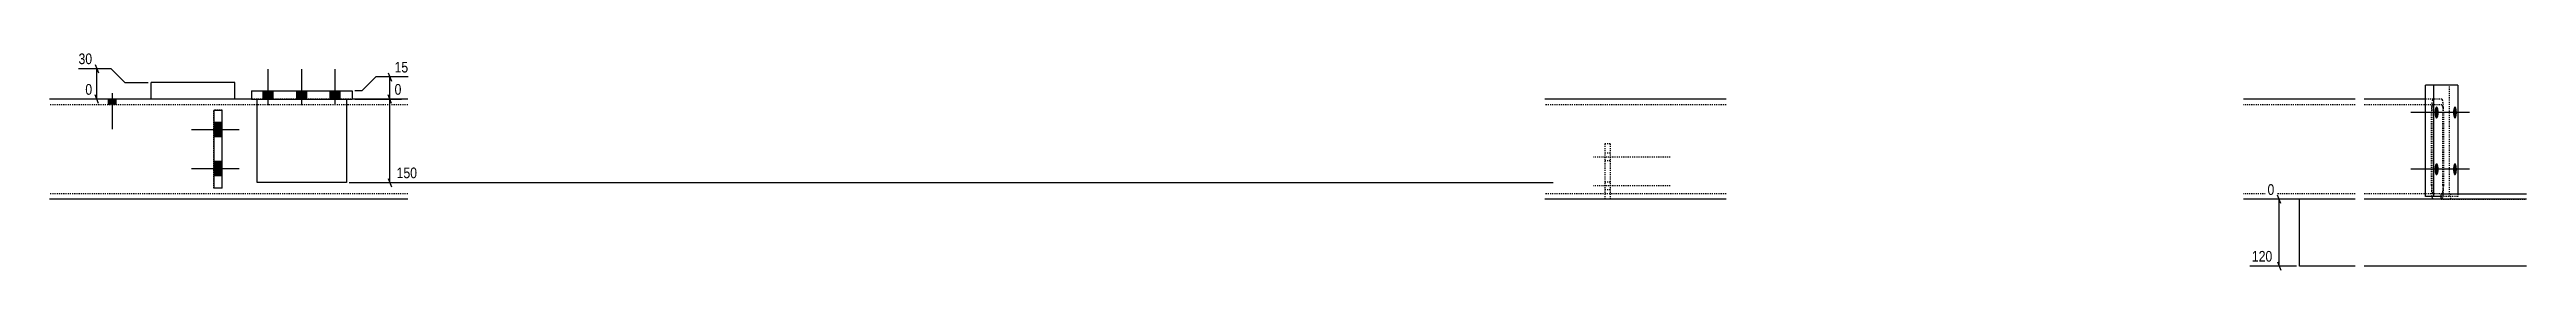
# Model space of a CAD drawing. Header units: millimetres. Extents: x 12 to 53594, y 7 to 1833.
# Drawn here: x 17313 to 21752, y 12 to 406 of the extents above; entities that cross this region are included whole.
import ezdxf

# ---------------------------------------------------------------- set-up
doc = ezdxf.new("R2010")
doc.units = ezdxf.units.MM
doc.linetypes.add('DXK_LINE_DOT2', pattern=[3.9198, 1.9599, -1.9599])
doc.layers.add('MÅLSÆTNING', color=7, linetype='Continuous')
doc.layers.add('STÅL', color=7, linetype='Continuous')
doc.styles.add('Arial Narrow', font='ARIALN.TTF', dxfattribs={"height": 0.2})

msp = doc.modelspace()

# ---------------------------------------------------------------- hatches: boundary and pattern name
at = {"layer": 'STÅL', "linetype": 'Continuous'}
for points in [[(17432.4, 319.5), (17418.4, 319.5), (17418.4, 309.5), (17432.4, 309.5)], [(17696.4, 319.5), (17714.4, 319.5), (17714.4, 334.5), (17696.4, 334.5)], [(17696.4, 319.5), (17714.4, 319.5), (17714.4, 334.5), (17696.4, 334.5)], [(17756.4, 319.5), (17774.4, 319.5), (17774.4, 334.5), (17756.4, 334.5)], [(17756.4, 319.5), (17774.4, 319.5), (17774.4, 334.5), (17756.4, 334.5)], [(17816.4, 319.5), (17834.4, 319.5), (17834.4, 334.5), (17816.4, 334.5)], [(17816.4, 319.5), (17834.4, 319.5), (17834.4, 334.5), (17816.4, 334.5)], [(17622.9, 251.5), (17622.9, 277.5), (17607.9, 277.5), (17607.9, 251.5)], [(21587.5, 295.5), (21587.6, 297.8), (21587.8, 300), (21588.2, 302), (21588.7, 303.7), (21589.4, 305), (21590.1, 306), (21590.8, 306.4), (21591.6, 306.4), (21592.4, 306), (21593.1, 305), (21593.7, 303.7), (21594.3, 302), (21594.6, 300), (21594.9, 297.8), (21595, 295.5), (21594.9, 293.2), (21594.6, 291), (21594.3, 289), (21593.7, 287.3), (21593.1, 286), (21592.4, 285), (21591.6, 284.6), (21590.8, 284.6), (21590.1, 285), (21589.4, 286), (21588.7, 287.3), (21588.2, 289), (21587.8, 291), (21587.6, 293.2)], [(21620.7, 295.5), (21620.8, 297.8), (21621, 300), (21621.4, 302), (21621.8, 303.7), (21622.4, 305), (21623.1, 306), (21623.8, 306.4), (21624.5, 306.4), (21625.2, 306), (21625.9, 305), (21626.4, 303.7), (21626.9, 302), (21627.3, 300), (21627.5, 297.8), (21627.6, 295.5), (21627.5, 293.2), (21627.3, 291), (21626.9, 289), (21626.4, 287.3), (21625.9, 286), (21625.2, 285), (21624.5, 284.6), (21623.8, 284.6), (21623.1, 285), (21622.4, 286), (21621.8, 287.3), (21621.4, 289), (21621, 291), (21620.8, 293.2)], [(17622.9, 181.5), (17622.9, 207.5), (17607.9, 207.5), (17607.9, 181.5)], [(21587.5, 193.5), (21587.6, 195.8), (21587.8, 198), (21588.2, 200), (21588.7, 201.7), (21589.4, 203), (21590.1, 204), (21590.8, 204.4), (21591.6, 204.4), (21592.4, 204), (21593.1, 203), (21593.7, 201.7), (21594.3, 200), (21594.6, 198), (21594.9, 195.8), (21595, 193.5), (21594.9, 191.2), (21594.6, 189), (21594.3, 187), (21593.7, 185.3), (21593.1, 184), (21592.4, 183), (21591.6, 182.6), (21590.8, 182.6), (21590.1, 183), (21589.4, 184), (21588.7, 185.3), (21588.2, 187), (21587.8, 189), (21587.6, 191.2)], [(21620.7, 193.5), (21620.8, 195.8), (21621, 198), (21621.4, 200), (21621.8, 201.7), (21622.4, 203), (21623.1, 204), (21623.8, 204.4), (21624.5, 204.4), (21625.2, 204), (21625.9, 203), (21626.4, 201.7), (21626.9, 200), (21627.3, 198), (21627.5, 195.8), (21627.6, 193.5), (21627.5, 191.2), (21627.3, 189), (21626.9, 187), (21626.4, 185.3), (21625.9, 184), (21625.2, 183), (21624.5, 182.6), (21623.8, 182.6), (21623.1, 183), (21622.4, 184), (21621.8, 185.3), (21621.4, 187), (21621, 189), (21620.8, 191.2)]]:
    msp.add_hatch(color=96, dxfattribs=at).paths.add_polyline_path(points)

# ---------------------------------------------------------------- linework, layer by layer
at = {"layer": 'MÅLSÆTNING', "color": 7, "linetype": 'Continuous'}
for p, q in [((17365.3, 374.5), (17423.2, 374.5)), ((17395.2, 382), (17401.2, 367)), ((17398.2, 319.5), (17398.2, 374.5)), ((17423.2, 374.5), (17448.2, 349.5)), ((17898.2, 359.5), (17873.2, 334.5)), ((17956.1, 359.5), (17898.2, 359.5)), ((17920.2, 367), (17926.2, 352)), ((17923.2, 319.5), (17923.2, 359.5)), ((17490.4, 319.5), (17377.5, 319.5)), ((17401.2, 312), (17395.2, 327)), ((17448.2, 349.5), (17490.4, 349.5)), ((17873.2, 334.5), (17860.4, 334.5)), ((17860.4, 319.5), (17943.9, 319.5)), ((17860.4, 319.5), (17943.9, 319.5)), ((17926.2, 312), (17920.2, 327)), ((17926.2, 312), (17920.2, 327)), ((17923.2, 169.5), (17923.2, 319.5)), ((17850.4, 169.5), (20008.1, 169.5)), ((17920.2, 177), (17926.2, 162)), ((21340.4, 139.5), (21288.2, 139.5)), ((21311.9, 132), (21305.9, 147)), ((21308.9, 19.5), (21308.9, 139.5)), ((21340.4, 19.5), (21256.5, 19.5)), ((21305.9, 27), (21311.9, 12))]:
    msp.add_line(p, q, dxfattribs=at)
at = {"layer": 'STÅL', "color": 96, "linetype": 'Continuous'}
for p, q in [((17705.4, 308.5), (17705.4, 373.5)), ((17705.4, 308.5), (17705.4, 373.5)), ((17765.4, 308.5), (17765.4, 373.5)), ((17765.4, 308.5), (17765.4, 373.5)), ((17825.4, 308.5), (17825.4, 373.5)), ((17825.4, 308.5), (17825.4, 373.5)), ((17418.4, 319.5), (17418.4, 309.5)), ((17425.4, 330.5), (17425.4, 265.5)), ((17432.4, 319.5), (17432.4, 309.5)), ((17696.4, 319.5), (17696.4, 334.5)), ((17696.4, 319.5), (17696.4, 334.5)), ((17714.4, 319.5), (17714.4, 334.5)), ((17714.4, 319.5), (17714.4, 334.5)), ((17756.4, 319.5), (17756.4, 334.5)), ((17756.4, 319.5), (17756.4, 334.5)), ((17774.4, 319.5), (17774.4, 334.5)), ((17774.4, 319.5), (17774.4, 334.5)), ((17816.4, 319.5), (17816.4, 334.5)), ((17816.4, 319.5), (17816.4, 334.5)), ((17834.4, 319.5), (17834.4, 334.5)), ((17834.4, 319.5), (17834.4, 334.5)), ((17622.9, 277.5), (17607.9, 277.5)), ((21617.5, 295.5), (21545.1, 295.5)), ((21650.4, 295.5), (21578, 295.5)), ((17652.9, 264.5), (17567.9, 264.5)), ((17622.9, 251.5), (17607.9, 251.5)), ((17652.9, 194.5), (17567.9, 194.5)), ((17622.9, 207.5), (17607.9, 207.5)), ((17622.9, 181.5), (17607.9, 181.5)), ((21617.5, 193.5), (21545.1, 193.5)), ((21650.4, 193.5), (21578, 193.5))]:
    msp.add_line(p, q, dxfattribs=at)
at = {"layer": 'STÅL', "color": 2, "linetype": 'Continuous'}
for p, q in [((17675.4, 319.5), (17313.4, 319.5)), ((17645.4, 349.5), (17495.4, 349.5)), ((17495.4, 319.5), (17495.4, 349.5)), ((17645.4, 319.5), (17645.4, 349.5)), ((17675.4, 334.5), (17855.4, 334.5)), ((17675.4, 334.5), (17675.4, 319.5)), ((17675.4, 319.5), (17855.4, 319.5)), ((17685.4, 169.5), (17685.4, 319.5)), ((17845.4, 319.5), (17845.4, 169.5)), ((17855.4, 334.5), (17855.4, 319.5)), ((17955.4, 319.5), (17855.4, 319.5)), ((20317.9, 319.5), (19992.9, 319.5)), ((21445.4, 319.5), (21245.4, 319.5)), ((21571.5, 319.5), (21461.6, 319.5)), ((21571.5, 144.5), (21571.5, 344.5)), ((21629, 344.5), (21571.5, 344.5)), ((21586.4, 144.5), (21586.4, 344.5)), ((21629, 344.5), (21629, 149.5)), ((17607.9, 299.5), (17607.9, 159.5)), ((17607.9, 299.5), (17622.9, 299.5)), ((17622.9, 159.5), (17622.9, 299.5)), ((17955.4, 139.5), (17313.4, 139.5)), ((17622.9, 159.5), (17607.9, 159.5)), ((17845.4, 169.5), (17685.4, 169.5)), ((20317.9, 139.5), (19992.9, 139.5)), ((21445.4, 139.5), (21245.4, 139.5)), ((21345.4, 19.5), (21345.4, 139.5)), ((21592.2, 139.5), (21461.6, 139.5)), ((21599.3, 144.5), (21571.5, 144.5)), ((21583.6, 141.4), (21583.1, 144.5)), ((21584.8, 139.5), (21583.6, 141.4)), ((21599.3, 139.5), (21592.2, 139.5)), ((21599.3, 139.5), (21599.3, 149.5)), ((21599.3, 149.5), (21752.3, 149.5)), ((21752.3, 139.5), (21599.3, 139.5)), ((21445.4, 19.5), (21345.4, 19.5)), ((21752.3, 19.5), (21461.6, 19.5))]:
    msp.add_line(p, q, dxfattribs=at)
at = {"layer": 'STÅL', "color": 7, "linetype": 'DXK_LINE_DOT2'}
for p, q in [((17645.4, 319.5), (17495.4, 319.5)), ((17685.4, 319.5), (17675.4, 319.5)), ((17845.4, 319.5), (17685.4, 319.5)), ((17685.4, 169.5), (17685.4, 319.5)), ((17845.4, 319.5), (17845.4, 169.5)), ((17955.4, 319.5), (17845.4, 319.5)), ((20317.9, 319.5), (19992.9, 319.5)), ((21445.4, 319.5), (21245.4, 319.5)), ((21600.8, 319.5), (21461.6, 319.5)), ((21582.7, 312.2), (21582, 304.1)), ((21583.6, 317.6), (21582.7, 312.2)), ((21584.8, 319.5), (21583.6, 317.6)), ((21602, 317.6), (21600.8, 319.5)), ((21603, 312.2), (21602, 317.6)), ((21603.6, 304.1), (21603, 312.2)), ((21614.1, 144.5), (21614.1, 344.5)), ((17955.4, 309.5), (17313.4, 309.5)), ((17622.9, 299.5), (17607.9, 299.5)), ((17607.9, 159.5), (17607.9, 299.5)), ((17622.9, 159.5), (17622.9, 299.5)), ((20317.9, 309.5), (19992.9, 309.5)), ((21445.4, 309.5), (21245.4, 309.5)), ((21600.8, 309.5), (21461.6, 309.5)), ((21582, 304.1), (21581.8, 294.5)), ((21581.8, 164.5), (21581.8, 294.5)), ((21583, 294.5), (21583.1, 300.2)), ((21583, 164.5), (21583, 294.5)), ((21583.1, 300.2), (21583.5, 305.1)), ((21583.5, 305.1), (21584.1, 308.4)), ((21584.1, 308.4), (21584.8, 309.5)), ((21600.8, 309.5), (21601.5, 308.4)), ((21601.5, 308.4), (21602.1, 305.1)), ((21602.1, 305.1), (21602.5, 300.2)), ((21602.5, 300.2), (21602.6, 294.5)), ((21602.6, 164.5), (21602.6, 294.5)), ((21603.9, 294.5), (21603.6, 304.1)), ((21603.9, 164.5), (21603.9, 294.5)), ((20110.4, 239.5), (20100.4, 239.5)), ((20100.4, 239.5), (20100.4, 139.5)), ((20110.4, 239.5), (20110.4, 139.5)), ((17955.4, 149.5), (17313.4, 149.5)), ((17622.9, 159.5), (17607.9, 159.5)), ((17845.4, 169.5), (17685.4, 169.5)), ((20317.9, 149.5), (19992.9, 149.5)), ((20110.4, 139.5), (20100.4, 139.5)), ((21445.4, 149.5), (21245.4, 149.5)), ((21445.4, 139.5), (21345.4, 139.5)), ((21600.8, 149.5), (21461.6, 149.5)), ((21592.2, 139.5), (21461.6, 139.5)), ((21581.8, 164.5), (21582, 154.9)), ((21582, 154.9), (21582.7, 146.8)), ((21583.1, 144.5), (21582.7, 146.8)), ((21583.1, 158.8), (21583, 164.5)), ((21583.5, 153.9), (21583.1, 158.8)), ((21584.1, 150.6), (21583.5, 153.9)), ((21584.8, 149.5), (21584.1, 150.6)), ((21599.3, 139.5), (21592.2, 139.5)), ((21629, 144.5), (21599.3, 144.5)), ((21599.3, 139.5), (21752.3, 139.5)), ((21601.5, 150.6), (21600.8, 149.5)), ((21600.8, 139.5), (21602, 141.4)), ((21602.1, 153.9), (21601.5, 150.6)), ((21602, 141.4), (21603, 146.8)), ((21602.5, 158.8), (21602.1, 153.9)), ((21602.6, 164.5), (21602.5, 158.8)), ((21603, 146.8), (21603.6, 154.9)), ((21603.6, 154.9), (21603.9, 164.5)), ((21616.5, 139.5), (21616.5, 149.5)), ((21629, 149.5), (21629, 144.5))]:
    msp.add_line(p, q, dxfattribs=at)
at = {"layer": 'STÅL', "color": 96, "linetype": 'DXK_LINE_DOT2'}
for p, q in [((17622.9, 277.5), (17607.9, 277.5)), ((17652.9, 264.5), (17567.9, 264.5)), ((17622.9, 251.5), (17607.9, 251.5)), ((20110.4, 222.5), (20100.4, 222.5)), ((17652.9, 194.5), (17567.9, 194.5)), ((17622.9, 207.5), (17607.9, 207.5)), ((17622.9, 181.5), (17607.9, 181.5)), ((20217.9, 215.5), (20080.4, 215.5)), ((20110.4, 208.5), (20100.4, 208.5)), ((20217.9, 163.5), (20080.4, 163.5)), ((20110.4, 170.5), (20100.4, 170.5)), ((20110.4, 156.5), (20100.4, 156.5))]:
    msp.add_line(p, q, dxfattribs=at)

# ---------------------------------------------------------------- next in the draw order: wipeouts: each hides what was drawn before it
at = {"color": 0, "linetype": 'Continuous'}
for points in [[(17393.7, 378.5), (17393.7, 406.5), (17361.3, 406.5), (17361.3, 378.5)], [(17960.1, 363.5), (17960.1, 391.5), (17927.7, 391.5), (17927.7, 363.5)], [(17393.7, 323.5), (17393.7, 351.5), (17373.5, 351.5), (17373.5, 323.5)], [(20008.4, 173.5), (20008.4, 201.5), (17931.4, 201.5), (17931.4, 173.5)], [(21304.4, 143.5), (21304.4, 171.5), (21284.2, 171.5), (21284.2, 143.5)], [(21300.7, 23.5), (21300.7, 51.5), (21256.2, 51.5), (21256.2, 23.5)]]:
    msp.add_wipeout(points, dxfattribs=at).dxf.layer = 'MÅLSÆTNING'

# ---------------------------------------------------------------- next in the draw order: texts
at = {"layer": 'MÅLSÆTNING', "color": 3, "linetype": 'Continuous', "style": 'Arial Narrow'}
for s, height, p in [('30', 19.09, (17365.3, 382.5)), ('15', 19.09, (17931.7, 367.5)), ('0', 19.1, (17377.5, 327.5)), ('150', 19.09, (17935.4, 177.5)), ('0', 19.1, (21288.2, 147.5)), ('120', 19.09, (21260.2, 27.5))]:
    msp.add_text(s, height=height, dxfattribs=at).set_placement(p)

# ---------------------------------------------------------------- next in the draw order: wipeouts: each hides what was drawn before it
at = {"color": 0, "linetype": 'Continuous'}
msp.add_wipeout([(17947.9, 323.5), (17947.9, 351.5), (17927.7, 351.5), (17927.7, 323.5)], dxfattribs=at).dxf.layer = 'MÅLSÆTNING'

# ---------------------------------------------------------------- next in the draw order: texts
at = {"layer": 'MÅLSÆTNING', "color": 3, "linetype": 'Continuous', "style": 'Arial Narrow'}
msp.add_text('0', height=19.1, dxfattribs=at).set_placement((17931.7, 327.5))

doc.saveas('drawing.dxf')
